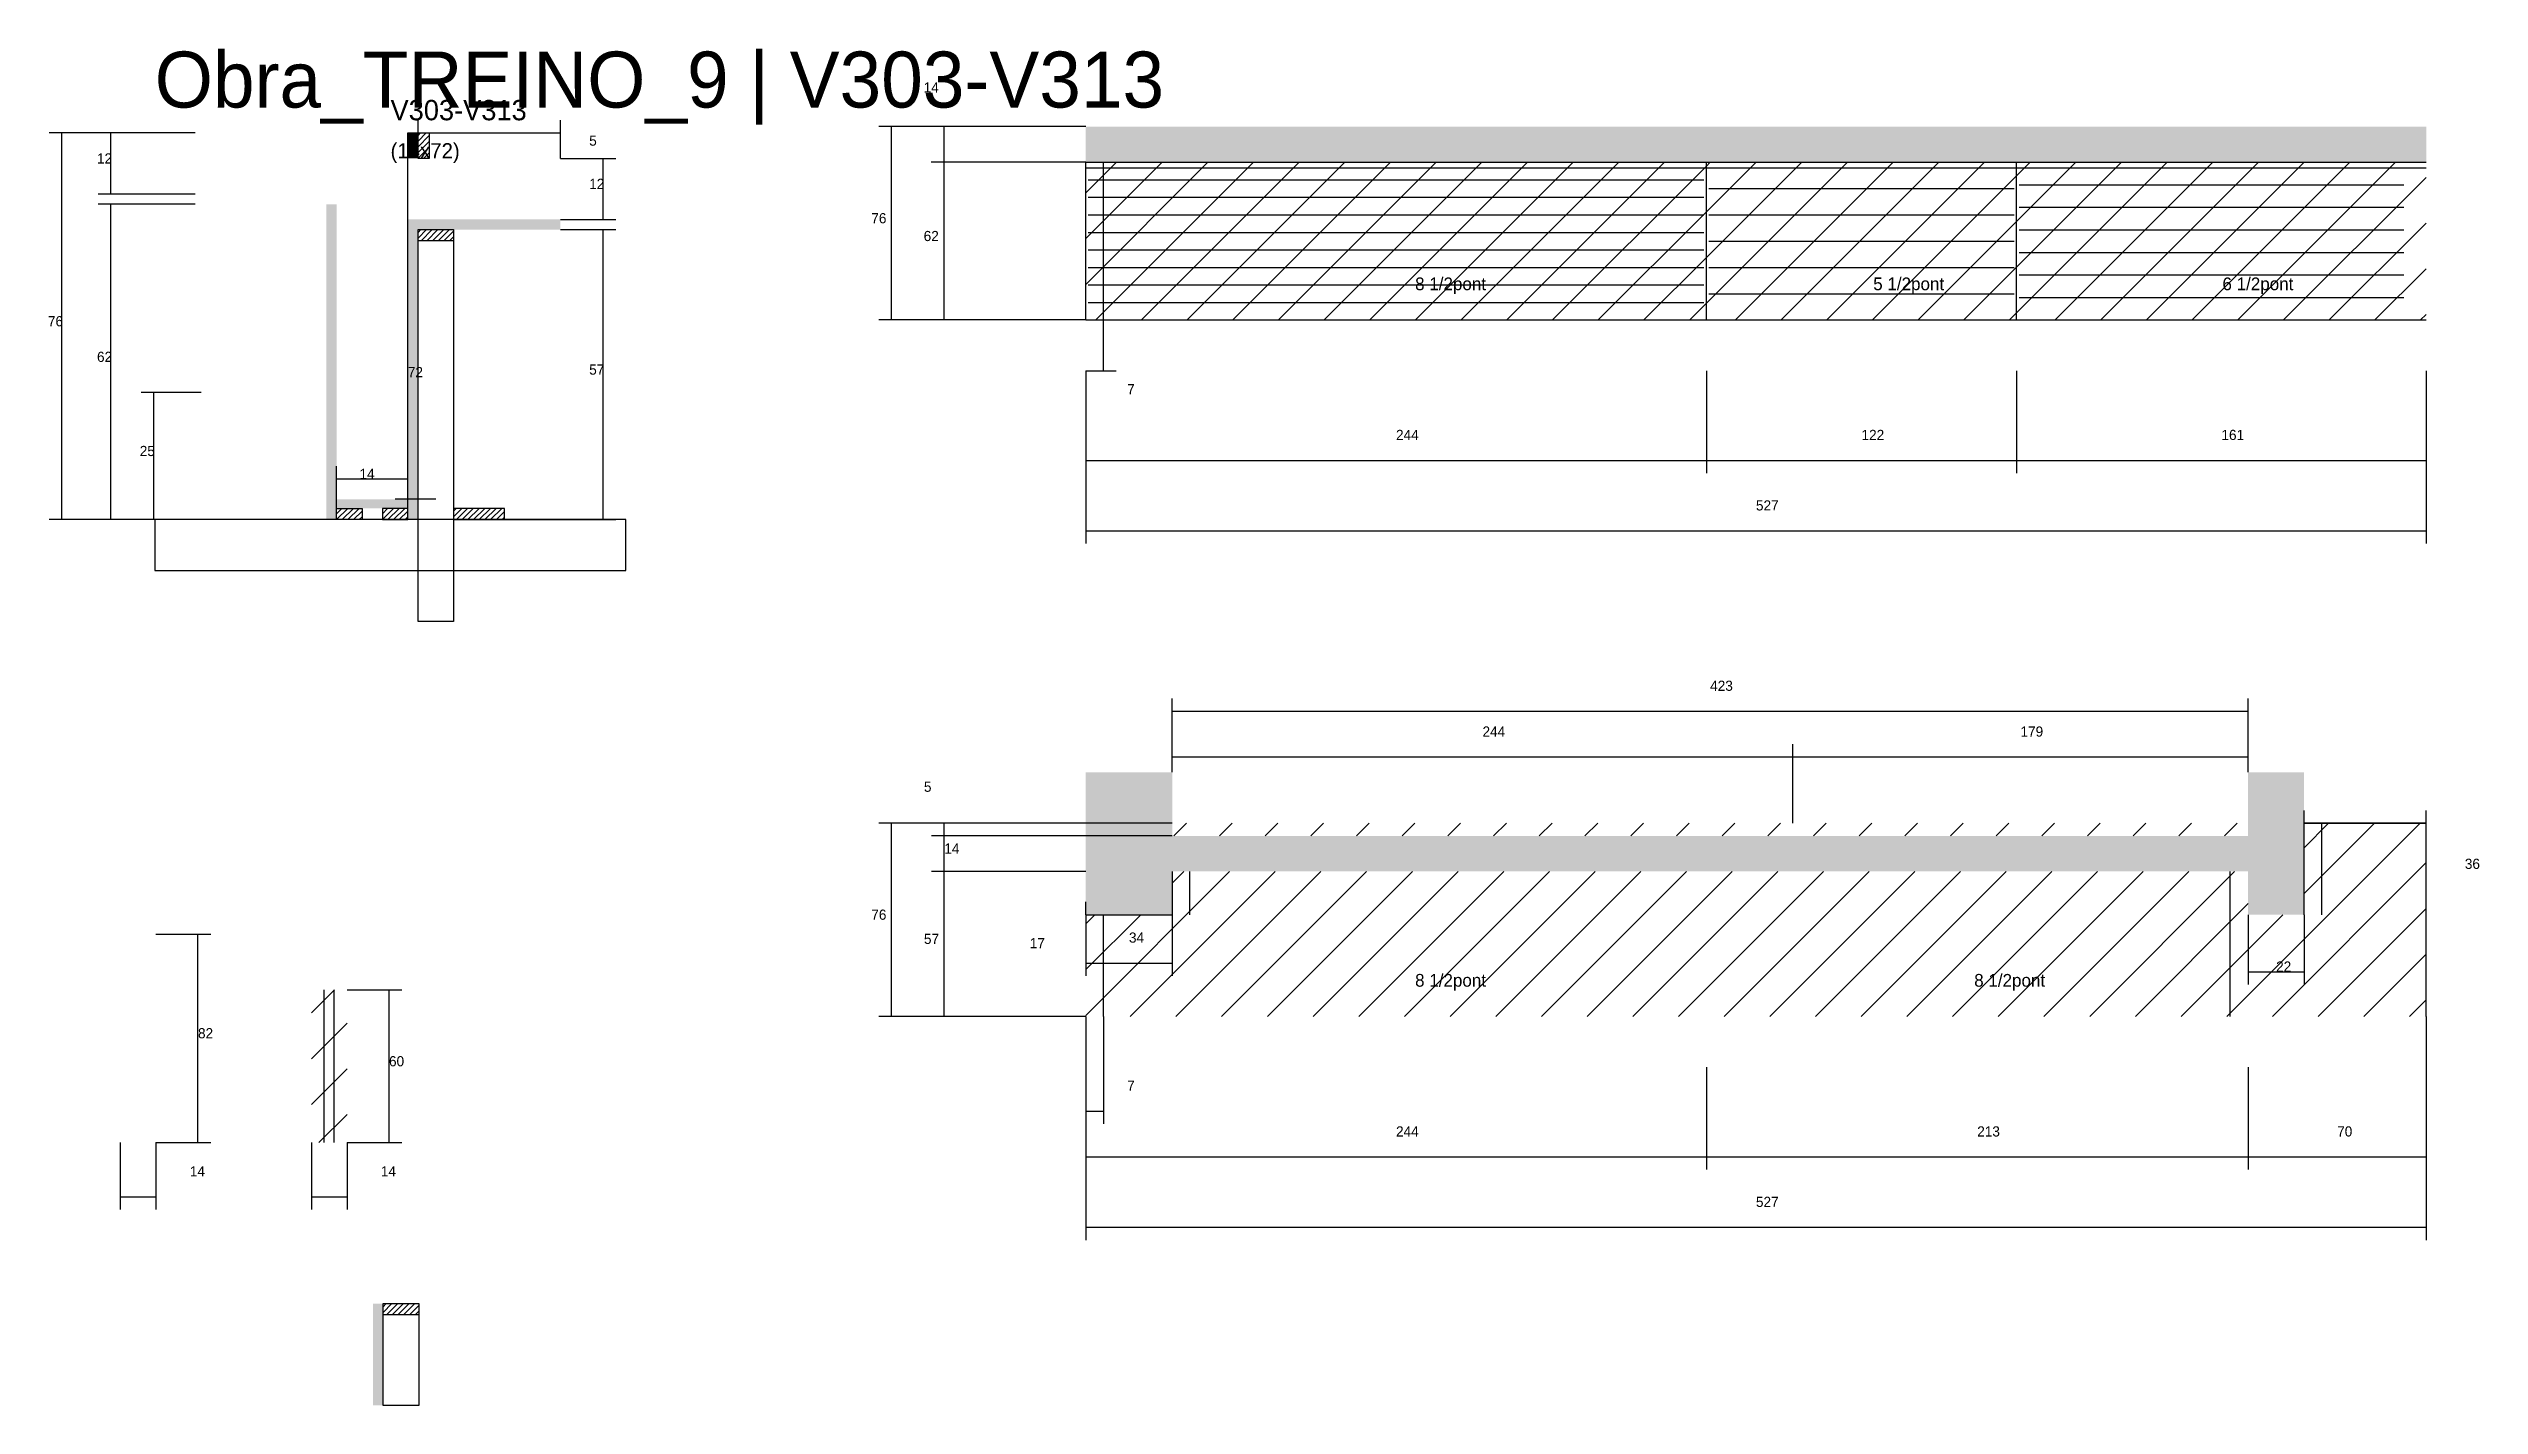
# Model space of a CAD drawing. Header units: metres. Extents: x -41 to 34800, y -36000 to 1848.
# Drawn here: x 38 to 994, y -32970 to -32437 of the extents above; entities that cross this region are included whole.
import ezdxf

# ---------------------------------------------------------------- set-up
doc = ezdxf.new("R2010")
doc.units = ezdxf.units.M
for name, color, linetype in [('COTA', 4, 'Continuous'), ('Cota Seção (2x)', 4, 'Continuous'), ('Hachura', 253, 'Continuous'), ('LABEL_ID', 3, 'Continuous'), ('Madeira', 126, 'Continuous'), ('NOMENCLATURA', 7, 'Continuous'), ('Painéis', 200, 'Continuous'), ('SARR_2.2x7', 40, 'Continuous'), ('SARR_EDITAR', 141, 'Continuous'), ('Texto Seção', 7, 'Continuous')]:
    doc.layers.add(name, color=color, linetype=linetype)

msp = doc.modelspace()

# ---------------------------------------------------------------- texts
at = {"layer": 'COTA'}
for s, p in [('14', (382.3, -32454.1)), ('5', (250.8, -32475)), ('12', (57.3, -32482)), ('12', (250.8, -32492)), ('76', (361.7, -32505.5)), ('62', (382.3, -32512.5)), ('76', (38, -32546)), ('62', (57.3, -32560)), ('57', (250.8, -32565)), ('7', (462.3, -32572.7)), ('244', (568, -32590.7)), ('122', (751, -32590.7)), ('161', (892.5, -32590.7)), ('25', (74.1, -32597)), ('527', (709.5, -32618.4)), ('423', (691.5, -32689.3)), ('244', (602, -32707.3)), ('179', (813.5, -32707.3)), ('5', (382.4, -32729)), ('14', (390.4, -32753.3)), ('36', (988.2, -32759.3)), ('76', (361.7, -32779.3)), ('57', (382.4, -32788.8)), ('17', (424, -32790.5)), ('34', (463, -32788.3)), ('22', (914, -32799.7)), ('82', (97, -32825.9)), ('60', (172.1, -32836.9)), ('7', (462.3, -32846.5)), ('244', (568, -32864.5)), ('213', (796.5, -32864.5)), ('70', (938, -32864.5)), ('14', (93.8, -32880.2)), ('14', (168.9, -32880.2)), ('527', (709.5, -32892.2))]:
    msp.add_text(s, height=4, dxfattribs=at).set_placement(p)
at = {"layer": 'Cota Seção (2x)'}
for s, p in [('72', (179.5, -32566)), ('14', (160.5, -32606))]:
    msp.add_text(s, height=4, dxfattribs=at).set_placement(p)
at = {"layer": 'LABEL_ID'}
msp.add_text('Obra_TREINO_9 | V303-V313', height=22, dxfattribs=at).set_placement((80, -32460))
at = {"layer": 'NOMENCLATURA'}
for s, p in [('8 1/2pont', (575.5, -32531.8)), ('5 1/2pont', (755.6, -32531.8)), ('6 1/2pont', (892.9, -32531.8)), ('8 1/2pont', (575.5, -32805.6)), ('8 1/2pont', (795.3, -32805.6))]:
    msp.add_text(s, height=5, dxfattribs=at).set_placement(p)
at = {"layer": 'Texto Seção'}
for s, height, p in [('V303-V313', 8, (172.7, -32465)), ('(14x72)', 6, (172.7, -32480))]:
    msp.add_text(s, height=height, dxfattribs=at).set_placement(p)

# ---------------------------------------------------------------- hatches: boundary and pattern name
at = {"layer": 'COTA'}
h = msp.add_hatch(dxfattribs=at)
h.set_pattern_fill('AR-CONC', scale=0.03)
h.paths.add_polyline_path([(446, -32467.5), (446, -32481.5), (973, -32481.5), (973, -32467.5)])
h = msp.add_hatch(dxfattribs=at)
h.set_pattern_fill('AR-CONC', scale=0.03)
h.paths.add_polyline_path([(480, -32777.3), (480, -32760.3), (903, -32760.3), (903, -32777.3), (925, -32777.3), (925, -32741.3), (925, -32721.3), (903, -32721.3), (903, -32741.3), (903, -32746.3), (480, -32746.3), (480, -32741.3), (480, -32721.3), (446, -32721.3), (446, -32777.3)])
at = {"layer": 'Hachura'}
h = msp.add_hatch(color=8, dxfattribs=at)
h.dxf.hatch_style = 1
h.paths.add_polyline_path([(183.5, -32470), (179.5, -32470), (179.5, -32470), (179.5, -32480), (179.5, -32480), (183.5, -32480), (183.5, -32480), (183.5, -32470)])
h = msp.add_hatch(dxfattribs=at)
h.set_pattern_fill('ANSI31', scale=0.5)
h.paths.add_polyline_path([(187.9, -32480), (183.5, -32480), (183.5, -32480), (183.5, -32470), (183.5, -32470), (187.9, -32470), (187.9, -32470), (187.9, -32480)])
h = msp.add_hatch(dxfattribs=at)
h.set_pattern_fill('ANSI31', scale=4)
h.paths.add_polyline_path([(690, -32543.5), (690, -32481.5), (446, -32481.5), (446, -32543.5)])
h = msp.add_hatch(dxfattribs=at)
h.set_pattern_fill('ANSI31', scale=4)
h.paths.add_polyline_path([(812, -32543.5), (812, -32481.5), (690, -32481.5), (690, -32543.5)])
h = msp.add_hatch(dxfattribs=at)
h.set_pattern_fill('ANSI31', scale=4)
h.paths.add_polyline_path([(973, -32543.5), (973, -32481.5), (812, -32481.5), (812, -32543.5)])
h = msp.add_hatch(color=8, dxfattribs=at)
h.dxf.hatch_style = 1
h.paths.add_polyline_path([(147.5, -32498), (151.5, -32498), (151.5, -32498), (151.5, -32622), (151.5, -32622), (147.5, -32622), (147.5, -32622), (147.5, -32498)])
h = msp.add_hatch(color=8, dxfattribs=at)
h.dxf.hatch_style = 1
h.paths.add_polyline_path([(239.5, -32508), (239.5, -32504), (239.5, -32504), (179.5, -32504), (179.5, -32504), (179.5, -32508), (179.5, -32508), (239.5, -32508)])
h = msp.add_hatch(color=8, dxfattribs=at)
h.dxf.hatch_style = 1
h.paths.add_polyline_path([(183.5, -32508), (179.5, -32508), (179.5, -32508), (179.5, -32622), (179.5, -32622), (183.5, -32622), (183.5, -32622), (183.5, -32508)])
h = msp.add_hatch(dxfattribs=at)
h.set_pattern_fill('ANSI31', scale=0.5)
h.paths.add_polyline_path([(183.5, -32512.4), (183.5, -32508), (183.5, -32508), (197.5, -32508), (197.5, -32508), (197.5, -32512.4), (197.5, -32512.4), (183.5, -32512.4)])
h = msp.add_hatch(color=8, dxfattribs=at)
h.dxf.hatch_style = 1
h.paths.add_polyline_path([(179.5, -32617.6), (179.5, -32614), (179.5, -32614), (151.5, -32614), (151.5, -32614), (151.5, -32617.6), (151.5, -32617.6), (179.5, -32617.6)])
h = msp.add_hatch(dxfattribs=at)
h.set_pattern_fill('ANSI31', scale=0.5)
h.paths.add_polyline_path([(151.5, -32622), (151.5, -32617.6), (151.5, -32617.6), (161.5, -32617.6), (161.5, -32617.6), (161.5, -32622), (161.5, -32622), (151.5, -32622)])
h = msp.add_hatch(dxfattribs=at)
h.set_pattern_fill('ANSI31', scale=0.5)
h.paths.add_polyline_path([(179.5, -32622), (179.5, -32617.6), (179.5, -32617.6), (169.5, -32617.6), (169.5, -32617.6), (169.5, -32622), (169.5, -32622), (179.5, -32622)])
h = msp.add_hatch(dxfattribs=at)
h.set_pattern_fill('ANSI31', scale=0.5)
h.paths.add_polyline_path([(217.5, -32622), (217.5, -32617.6), (217.5, -32617.6), (197.5, -32617.6), (197.5, -32617.6), (197.5, -32622), (197.5, -32622), (217.5, -32622)])
h = msp.add_hatch(dxfattribs=at)
h.set_pattern_fill('ANSI31', scale=4)
h.paths.add_polyline_path([(724, -32746.3), (724, -32741.3), (480, -32741.3), (480, -32746.3)])
h = msp.add_hatch(dxfattribs=at)
h.set_pattern_fill('ANSI31', scale=4)
h.paths.add_polyline_path([(724, -32741.3), (724, -32746.3), (903, -32746.3), (903, -32741.3)])
h = msp.add_hatch(dxfattribs=at)
h.set_pattern_fill('ANSI31', scale=4)
h.paths.add_polyline_path([(973, -32741.3), (925, -32741.3), (925, -32777.3), (903, -32777.3), (903, -32817.3), (973, -32817.3)])
h = msp.add_hatch(dxfattribs=at)
h.set_pattern_fill('ANSI31', scale=4)
h.paths.add_polyline_path([(690, -32817.3), (690, -32760.3), (480, -32760.3), (480, -32777.3), (446, -32777.3), (446, -32817.3)])
h = msp.add_hatch(dxfattribs=at)
h.set_pattern_fill('ANSI31', scale=4)
h.paths.add_polyline_path([(690, -32760.3), (690, -32817.3), (903, -32817.3), (903, -32777.3), (903, -32760.3)])
h = msp.add_hatch(dxfattribs=at)
h.set_pattern_fill('ANSI31', scale=4)
h.paths.add_polyline_path([(155.6, -32806.9), (141.6, -32806.9), (141.6, -32866.9), (155.6, -32866.9)])
h = msp.add_hatch(color=8, dxfattribs=at)
h.dxf.hatch_style = 1
h.paths.add_polyline_path([(165.8, -32930.2), (169.8, -32930.2), (169.8, -32930.2), (169.8, -32970.2), (169.8, -32970.2), (165.8, -32970.2), (165.8, -32970.2), (165.8, -32930.2)])
h = msp.add_hatch(dxfattribs=at)
h.set_pattern_fill('ANSI31', scale=0.5)
h.paths.add_polyline_path([(169.8, -32934.6), (169.8, -32930.2), (169.8, -32930.2), (183.8, -32930.2), (183.8, -32930.2), (183.8, -32934.6), (183.8, -32934.6), (169.8, -32934.6)])

# ---------------------------------------------------------------- linework, layer by layer
at = {"layer": 'COTA'}
for p, q in [((95.9, -32470), (38.5, -32470)), ((43.5, -32622), (43.5, -32470)), ((95.9, -32470), (57.8, -32470)), ((62.8, -32494), (62.8, -32470)), ((183.5, -32470), (183.5, -32465)), ((183.5, -32470), (239.5, -32470)), ((239.5, -32480), (239.5, -32465)), ((446, -32467.5), (364.7, -32467.5)), ((369.7, -32543.5), (369.7, -32467.5)), ((446, -32467.5), (385.3, -32467.5)), ((390.3, -32481.5), (390.3, -32467.5)), ((239.5, -32480), (261.3, -32480)), ((256.3, -32504), (256.3, -32480)), ((446, -32481.5), (385.3, -32481.5)), ((446, -32481.5), (385.3, -32481.5)), ((390.3, -32543.5), (390.3, -32481.5)), ((95.9, -32494), (57.8, -32494)), ((95.9, -32498), (57.8, -32498)), ((62.8, -32622), (62.8, -32498)), ((239.5, -32504), (261.3, -32504)), ((239.5, -32508), (261.3, -32508)), ((256.3, -32622), (256.3, -32508)), ((446, -32543.5), (364.7, -32543.5)), ((446, -32543.5), (385.3, -32543.5)), ((453, -32563.5), (453, -32543.5)), ((453, -32543.5), (458, -32543.5)), ((446, -32563.5), (446, -32603.7)), ((446, -32563.5), (446, -32631.4)), ((446, -32563.5), (458, -32563.5)), ((690, -32563.5), (690, -32603.7)), ((690, -32563.5), (690, -32603.7)), ((812, -32563.5), (812, -32603.7)), ((812, -32563.5), (812, -32603.7)), ((973, -32563.5), (973, -32603.7)), ((973, -32563.5), (973, -32631.4)), ((98.2, -32572), (74.6, -32572)), ((79.6, -32622), (79.6, -32572)), ((446, -32598.7), (690, -32598.7)), ((690, -32598.7), (812, -32598.7)), ((812, -32598.7), (973, -32598.7)), ((117.9, -32622), (38.5, -32622)), ((117.9, -32622), (57.8, -32622)), ((98.2, -32622), (74.6, -32622)), ((213.1, -32622), (261.3, -32622)), ((446, -32626.4), (973, -32626.4)), ((480, -32721.3), (480, -32692.3)), ((903, -32721.3), (903, -32692.3)), ((480, -32697.3), (903, -32697.3)), ((480, -32721.3), (480, -32710.3)), ((724, -32741.3), (724, -32710.3)), ((724, -32741.3), (724, -32710.3)), ((903, -32721.3), (903, -32710.3)), ((480, -32715.3), (724, -32715.3)), ((724, -32715.3), (903, -32715.3)), ((925, -32777.3), (925, -32736.3)), ((973, -32741.3), (973, -32736.3)), ((480, -32741.3), (364.7, -32741.3)), ((369.7, -32817.3), (369.7, -32741.3)), ((480, -32741.3), (385.4, -32741.3)), ((446, -32746.3), (385.4, -32746.3)), ((480, -32746.3), (385.4, -32746.3)), ((390.4, -32746.3), (390.4, -32741.3)), ((390.4, -32760.3), (390.4, -32746.3)), ((925, -32741.3), (973, -32741.3)), ((446, -32760.3), (385.4, -32760.3)), ((446, -32760.3), (385.4, -32760.3)), ((390.4, -32817.3), (390.4, -32760.3)), ((480, -32760.3), (480, -32782.3)), ((446, -32777.3), (446, -32772.3)), ((446, -32777.3), (446, -32801.3)), ((446, -32777.3), (480, -32777.3)), ((480, -32777.3), (480, -32801.3)), ((903, -32777.3), (903, -32804.7)), ((925, -32777.3), (925, -32804.7)), ((80.4, -32784.9), (102, -32784.9)), ((97, -32866.9), (97, -32784.9)), ((446, -32796.3), (480, -32796.3)), ((155.6, -32806.9), (177.1, -32806.9)), ((172.1, -32866.9), (172.1, -32806.9)), ((903, -32799.7), (925, -32799.7)), ((446, -32817.3), (364.7, -32817.3)), ((446, -32817.3), (385.4, -32817.3)), ((446, -32817.3), (446, -32905.2)), ((446, -32817.3), (446, -32859.5)), ((453, -32817.3), (453, -32859.5)), ((973, -32817.3), (973, -32905.2)), ((446, -32837.3), (446, -32877.5)), ((690, -32837.3), (690, -32877.5)), ((690, -32837.3), (690, -32877.5)), ((903, -32837.3), (903, -32877.5)), ((903, -32837.3), (903, -32877.5)), ((973, -32837.3), (973, -32877.5)), ((446, -32854.5), (453, -32854.5)), ((66.4, -32866.9), (66.4, -32893.2)), ((80.4, -32866.9), (102, -32866.9)), ((80.4, -32866.9), (80.4, -32893.2)), ((141.6, -32866.9), (141.6, -32893.2)), ((155.6, -32866.9), (177.1, -32866.9)), ((155.6, -32866.9), (155.6, -32893.2)), ((446, -32872.5), (690, -32872.5)), ((690, -32872.5), (903, -32872.5)), ((903, -32872.5), (973, -32872.5)), ((66.4, -32888.2), (80.4, -32888.2)), ((141.6, -32888.2), (155.6, -32888.2)), ((446, -32900.2), (973, -32900.2))]:
    msp.add_line(p, q, dxfattribs=at)
at = {"layer": 'Cota Seção (2x)'}
for p, q in [((179.5, -32614), (179.5, -32470)), ((179.5, -32470), (184.5, -32470)), ((151.5, -32622), (151.5, -32601)), ((151.5, -32606), (179.5, -32606)), ((179.5, -32622), (179.5, -32601)), ((190.5, -32614), (174.5, -32614))]:
    msp.add_line(p, q, dxfattribs=at)
at = {"layer": 'Madeira'}
for points in [[(187.9, -32480), (183.5, -32480), (183.5, -32470), (187.9, -32470)], [(183.5, -32512.4), (183.5, -32508), (197.5, -32508), (197.5, -32512.4)], [(183.5, -32508), (197.5, -32508), (197.5, -32662), (183.5, -32662)], [(80, -32642), (265.2, -32642), (265.2, -32622), (80, -32622)], [(151.5, -32622), (151.5, -32617.6), (161.5, -32617.6), (161.5, -32622)], [(179.5, -32622), (179.5, -32617.6), (169.5, -32617.6), (169.5, -32622)], [(217.5, -32622), (217.5, -32617.6), (197.5, -32617.6), (197.5, -32622)], [(169.8, -32934.6), (169.8, -32930.2), (183.8, -32930.2), (183.8, -32934.6)], [(169.8, -32930.2), (183.8, -32930.2), (183.8, -32970.2), (169.8, -32970.2)]]:
    msp.add_lwpolyline(points, close=True, dxfattribs=at)
at = {"layer": 'Painéis'}
for p, q in [((446, -32481.5), (973, -32481.5)), ((446, -32543.5), (446, -32481.5)), ((690, -32543.5), (690, -32481.5)), ((812, -32543.5), (812, -32481.5)), ((446, -32543.5), (973, -32543.5))]:
    msp.add_line(p, q, dxfattribs=at)
msp.add_lwpolyline([(973, -32817.3), (973, -32741.3), (925, -32741.3)], dxfattribs=at)
at = {"layer": 'SARR_2.2x7'}
for p, q in [((453, -32543.5), (453, -32481.5)), ((446, -32483.7), (690, -32483.7)), ((447, -32488.39), (689, -32488.39)), ((690, -32483.7), (812, -32483.7)), ((812, -32483.7), (973, -32483.7)), ((813, -32490.36), (964.2, -32490.36)), ((447, -32495.28), (689, -32495.28)), ((691, -32491.83), (811, -32491.83)), ((813, -32499.21), (964.2, -32499.21)), ((447, -32502.17), (689, -32502.17)), ((447, -32509.06), (689, -32509.06)), ((691, -32502.17), (811, -32502.17)), ((813, -32508.07), (964.2, -32508.07)), ((447, -32515.94), (689, -32515.94)), ((691, -32512.5), (811, -32512.5)), ((813, -32516.93), (964.2, -32516.93)), ((447, -32522.83), (689, -32522.83)), ((447, -32529.72), (689, -32529.72)), ((691, -32522.83), (811, -32522.83)), ((813, -32525.79), (964.2, -32525.79)), ((447, -32536.61), (689, -32536.61)), ((691, -32533.17), (811, -32533.17)), ((813, -32534.64), (964.2, -32534.64)), ((932, -32777.3), (932, -32741.3)), ((487, -32777.3), (487, -32760.3)), ((896, -32817.3), (896, -32760.3)), ((453, -32817.3), (453, -32777.3))]:
    msp.add_line(p, q, dxfattribs=at)
at = {"layer": 'SARR_EDITAR'}
for p, q in [((146.6, -32866.9), (146.6, -32806.9)), ((150.6, -32866.9), (150.6, -32806.9))]:
    msp.add_line(p, q, dxfattribs=at)

msp.set_redraw_order([(e.dxf.handle, doc.entitydb.next_handle()) for e in msp.query("TEXT MTEXT ATTDEF DIMENSION ARC_DIMENSION")])  # texts and dimensions are drawn at this point

doc.saveas('drawing.dxf')
